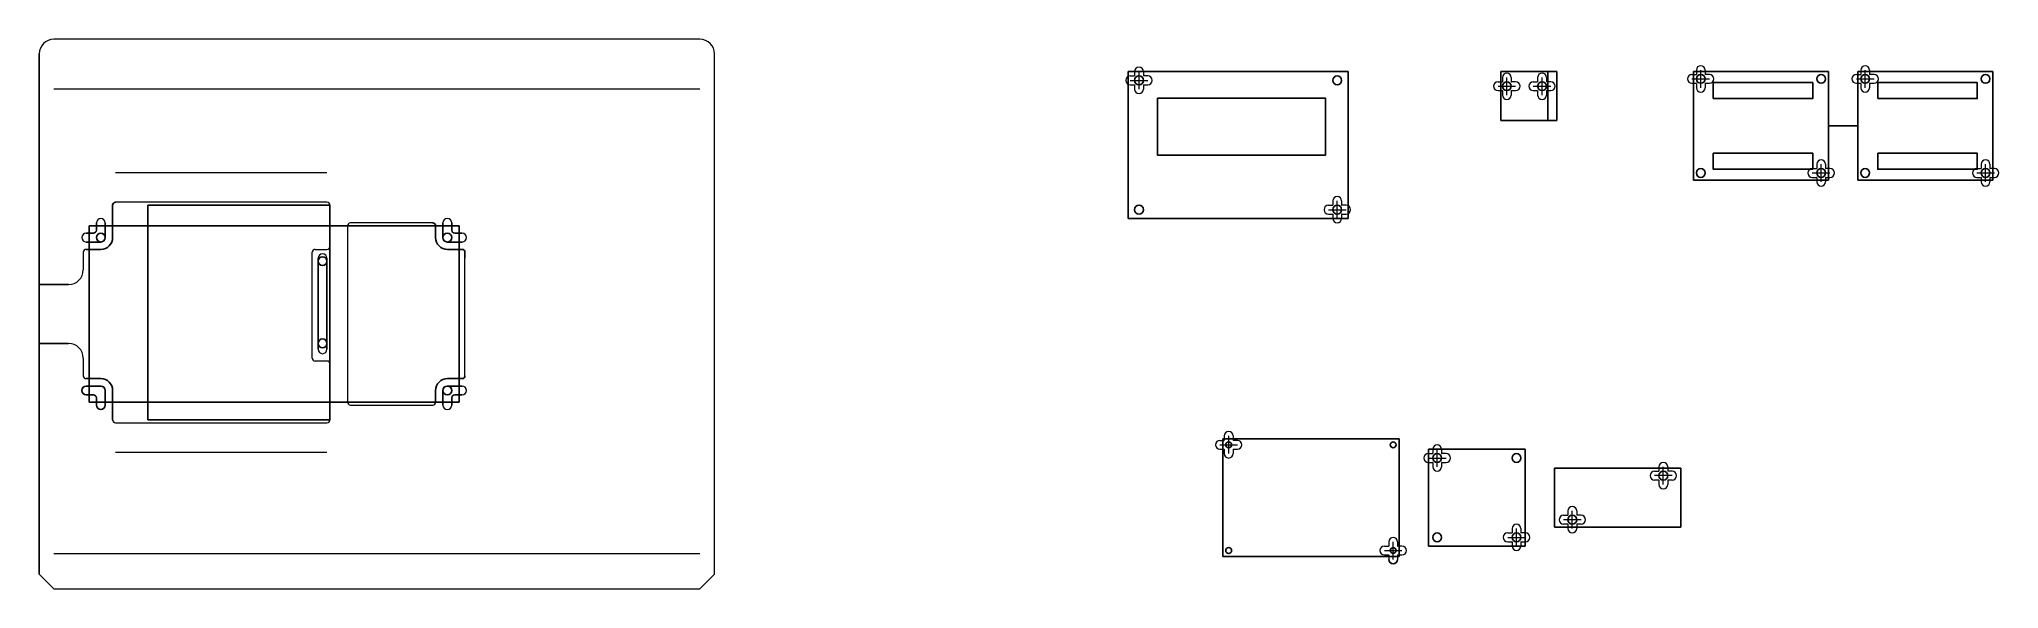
# Model space of a CAD drawing. Header units: millimetres. Extents: x -859 to 4590, y -828 to 650.
# Drawn here: x 3137 to 3805, y -115 to 72 of the extents above; entities that cross this region are included whole.
import ezdxf

# ---------------------------------------------------------------- set-up
doc = ezdxf.new("R2010")
doc.units = ezdxf.units.MM

msp = doc.modelspace()

# ---------------------------------------------------------------- linework, layer by layer
at = {"color": 7, "linetype": 'Continuous', "lineweight": 15}
for p, q in [((3362.44, 71.658), (3142.44, 71.658)), ((3367.44, -110.342), (3367.44, 66.658)), ((3362.44, 54.658), (3142.44, 54.658)), ((3142.44, -103.342), (3362.44, -103.342)), ((3142.44, -115.342), (3137.44, -110.342)), ((3362.44, -115.342), (3367.44, -110.342)), ((3142.44, -115.342), (3362.44, -115.342))]:
    msp.add_line(p, q, dxfattribs=at)
for p, q in [((3137.44, 66.658), (3137.44, -110.342)), ((3746.747, 42.158), (3756.747, 42.158)), ((3147.44, -11.842), (3137.44, -11.842)), ((3137.44, -31.842), (3137.44, -11.842)), ((3147.44, -31.842), (3137.44, -31.842))]:
    msp.add_line(p, q)
at = {"color": 4}
for p, q in [((3508.218, 10.658), (3508.218, 60.658)), ((3508.218, 60.658), (3583.218, 60.658)), ((3583.218, 60.658), (3583.218, 10.658)), ((3651.215, 60.658), (3635.215, 60.658)), ((3635.215, 44.058), (3635.215, 60.658)), ((3651.215, 44.058), (3651.215, 60.658)), ((3651.215, 60.658), (3654.215, 60.658)), ((3654.215, 44.058), (3654.215, 60.658)), ((3700.747, 23.658), (3700.747, 60.658)), ((3700.747, 60.658), (3746.747, 60.658)), ((3746.747, 60.658), (3746.747, 23.658)), ((3756.747, 23.658), (3756.747, 60.658)), ((3756.747, 60.658), (3802.747, 60.658)), ((3802.747, 60.658), (3802.747, 23.658)), ((3654.215, 44.058), (3635.215, 44.058)), ((3746.747, 23.658), (3700.747, 23.658)), ((3802.747, 23.658), (3756.747, 23.658)), ((3162.44, 4.158), (3162.44, 15.158)), ((3174.44, 15.158), (3236.44, 15.158)), ((3174.44, 15.158), (3174.44, -57.842)), ((3236.44, 15.158), (3236.44, -57.842)), ((3154.44, 8.158), (3154.44, -51.842)), ((3280.44, 8.158), (3154.44, 8.158)), ((3156.94, 9.158), (3156.94, 6.658)), ((3159.94, 4.158), (3159.94, 9.158)), ((3272.44, 4.158), (3272.44, 8.158)), ((3274.94, 9.158), (3274.94, 4.158)), ((3277.94, 6.658), (3277.94, 9.158)), ((3280.44, -51.842), (3280.44, 8.158)), ((3583.218, 10.658), (3508.218, 10.658)), ((3155.94, 5.658), (3153.44, 5.658)), ((3153.44, 2.658), (3158.44, 2.658)), ((3158.44, 0.158), (3153.44, 0.158)), ((3281.44, 2.658), (3276.44, 2.658)), ((3276.44, 0.158), (3281.44, 0.158)), ((3281.44, 5.658), (3278.94, 5.658)), ((3232.44, -2.842), (3232.44, -33.842)), ((3235.44, -2.842), (3235.44, -33.842)), ((3282.44, -2.842), (3282.44, -0.842)), ((3158.44, -43.842), (3153.44, -43.842)), ((3158.44, -46.342), (3153.44, -46.342)), ((3276.44, -43.842), (3281.44, -43.842)), ((3281.44, -46.342), (3276.44, -46.342)), ((3153.44, -49.342), (3155.94, -49.342)), ((3154.44, -51.842), (3280.44, -51.842)), ((3156.94, -52.842), (3156.94, -50.342)), ((3159.94, -52.842), (3159.94, -47.842)), ((3162.44, -47.842), (3162.44, -57.842)), ((3272.44, -47.842), (3272.44, -51.842)), ((3274.94, -47.842), (3274.94, -52.842)), ((3277.94, -52.842), (3277.94, -50.342)), ((3281.44, -49.342), (3278.94, -49.342)), ((3174.44, -57.842), (3236.44, -57.842)), ((3600.502, -64.342), (3540.502, -64.342)), ((3540.502, -64.342), (3540.502, -104.342)), ((3600.502, -104.342), (3600.502, -64.342)), ((3610.502, -67.842), (3643.502, -67.842)), ((3610.502, -100.842), (3610.502, -67.842)), ((3643.502, -67.842), (3643.502, -100.842)), ((3653.502, -74.342), (3696.502, -74.342)), ((3653.502, -94.342), (3653.502, -74.342)), ((3696.502, -74.342), (3696.502, -94.342)), ((3696.502, -94.342), (3653.502, -94.342)), ((3540.502, -104.342), (3600.502, -104.342)), ((3643.502, -100.842), (3610.502, -100.842))]:
    msp.add_line(p, q, dxfattribs=at)
at = {"color": 3, "linetype": 'Continuous', "lineweight": 15}
for p, q in [((3510.468, 60.658), (3510.468, 59.208)), ((3511.968, 54.658), (3511.968, 60.658)), ((3513.468, 60.658), (3513.468, 59.208)), ((3701.747, 61.158), (3701.747, 59.708)), ((3703.247, 55.158), (3703.247, 61.158)), ((3704.747, 61.158), (3704.747, 59.708)), ((3757.747, 61.158), (3757.747, 59.708)), ((3759.247, 55.158), (3759.247, 61.158)), ((3760.747, 61.158), (3760.747, 59.708)), ((3508.968, 59.158), (3510.418, 59.158)), ((3508.968, 57.658), (3514.968, 57.658)), ((3508.968, 56.158), (3510.418, 56.158)), ((3510.468, 56.108), (3510.468, 54.658)), ((3513.468, 56.108), (3513.468, 54.658)), ((3514.968, 59.158), (3513.518, 59.158)), ((3513.518, 56.158), (3514.968, 56.158)), ((3634.215, 57.158), (3635.665, 57.158)), ((3634.215, 55.658), (3640.215, 55.658)), ((3634.215, 54.158), (3635.665, 54.158)), ((3635.715, 58.658), (3635.715, 57.208)), ((3635.715, 54.108), (3635.715, 52.658)), ((3637.215, 52.658), (3637.215, 58.658)), ((3638.715, 58.658), (3638.715, 57.208)), ((3638.715, 54.108), (3638.715, 52.658)), ((3640.215, 57.158), (3638.765, 57.158)), ((3638.765, 54.158), (3640.215, 54.158)), ((3646.215, 57.158), (3647.665, 57.158)), ((3646.215, 55.658), (3652.215, 55.658)), ((3646.215, 54.158), (3647.665, 54.158)), ((3647.715, 58.658), (3647.715, 57.208)), ((3647.715, 54.108), (3647.715, 52.658)), ((3649.215, 52.658), (3649.215, 58.658)), ((3650.715, 58.658), (3650.715, 57.208)), ((3650.715, 54.108), (3650.715, 52.658)), ((3652.215, 57.158), (3650.765, 57.158)), ((3650.765, 54.158), (3652.215, 54.158)), ((3700.247, 59.658), (3701.697, 59.658)), ((3700.247, 58.158), (3706.247, 58.158)), ((3700.247, 56.658), (3701.697, 56.658)), ((3701.747, 56.608), (3701.747, 55.158)), ((3704.747, 56.608), (3704.747, 55.158)), ((3706.247, 59.658), (3704.797, 59.658)), ((3704.797, 56.658), (3706.247, 56.658)), ((3756.247, 59.658), (3757.697, 59.658)), ((3756.247, 58.158), (3762.247, 58.158)), ((3756.247, 56.658), (3757.697, 56.658)), ((3757.747, 56.608), (3757.747, 55.158)), ((3760.747, 56.608), (3760.747, 55.158)), ((3762.247, 59.658), (3760.797, 59.658)), ((3760.797, 56.658), (3762.247, 56.658)), ((3741.247, 27.658), (3742.697, 27.658)), ((3742.747, 29.158), (3742.747, 27.708)), ((3744.247, 23.158), (3744.247, 29.158)), ((3745.747, 29.158), (3745.747, 27.708)), ((3747.247, 27.658), (3745.797, 27.658)), ((3797.247, 27.658), (3798.697, 27.658)), ((3798.747, 29.158), (3798.747, 27.708)), ((3800.247, 23.158), (3800.247, 29.158)), ((3801.747, 29.158), (3801.747, 27.708)), ((3803.247, 27.658), (3801.797, 27.658)), ((3741.247, 26.158), (3747.247, 26.158)), ((3741.247, 24.658), (3742.697, 24.658)), ((3742.747, 24.608), (3742.747, 23.158)), ((3745.747, 24.608), (3745.747, 23.158)), ((3745.797, 24.658), (3747.247, 24.658)), ((3797.247, 26.158), (3803.247, 26.158)), ((3797.247, 24.658), (3798.697, 24.658)), ((3798.747, 24.608), (3798.747, 23.158)), ((3801.747, 24.608), (3801.747, 23.158)), ((3801.797, 24.658), (3803.247, 24.658)), ((3235.44, 16.158), (3163.44, 16.158)), ((3236.44, 1.158), (3236.44, 15.158)), ((3576.468, 15.158), (3577.918, 15.158)), ((3576.468, 13.658), (3582.468, 13.658)), ((3577.968, 16.658), (3577.968, 15.208)), ((3579.468, 10.658), (3579.468, 16.658)), ((3580.968, 16.658), (3580.968, 15.208)), ((3582.468, 15.158), (3581.018, 15.158)), ((3242.44, 8.158), (3242.44, -51.842)), ((3271.44, 9.158), (3243.44, 9.158)), ((3576.468, 12.158), (3577.918, 12.158)), ((3577.968, 12.108), (3577.968, 10.658)), ((3580.968, 12.108), (3580.968, 10.658)), ((3581.018, 12.158), (3582.468, 12.158)), ((3231.44, 0.158), (3235.44, 0.158)), ((3152.44, -0.842), (3152.44, -6.842)), ((3230.44, -36.842), (3230.44, -0.842)), ((3282.44, -21.842), (3282.44, -2.842)), ((3282.44, -42.842), (3282.44, -21.842)), ((3152.44, -36.842), (3152.44, -42.842)), ((3235.44, -37.842), (3231.44, -37.842)), ((3236.44, -57.842), (3236.44, -38.842)), ((3243.44, -52.842), (3271.44, -52.842)), ((3163.44, -58.842), (3235.44, -58.842)), ((3539.502, -64.842), (3540.952, -64.842)), ((3539.502, -66.342), (3545.502, -66.342)), ((3541.002, -63.342), (3541.002, -64.792)), ((3542.502, -69.342), (3542.502, -63.342)), ((3544.002, -63.342), (3544.002, -64.792)), ((3545.502, -64.842), (3544.052, -64.842)), ((3539.502, -67.842), (3540.952, -67.842)), ((3541.002, -67.892), (3541.002, -69.342)), ((3544.002, -67.892), (3544.002, -69.342)), ((3544.052, -67.842), (3545.502, -67.842)), ((3610.502, -69.342), (3611.952, -69.342)), ((3610.502, -70.842), (3616.502, -70.842)), ((3610.502, -72.342), (3611.952, -72.342)), ((3612.002, -67.842), (3612.002, -69.292)), ((3612.002, -72.392), (3612.002, -73.842)), ((3613.502, -73.842), (3613.502, -67.842)), ((3615.002, -67.842), (3615.002, -69.292)), ((3615.002, -72.392), (3615.002, -73.842)), ((3616.502, -69.342), (3615.052, -69.342)), ((3615.052, -72.342), (3616.502, -72.342)), ((3687.502, -75.342), (3688.952, -75.342)), ((3693.502, -76.842), (3687.502, -76.842)), ((3688.952, -78.342), (3687.502, -78.342)), ((3689.002, -73.842), (3689.002, -75.292)), ((3689.002, -78.392), (3689.002, -79.842)), ((3690.502, -79.842), (3690.502, -73.842)), ((3692.002, -73.842), (3692.002, -75.292)), ((3692.002, -78.392), (3692.002, -79.842)), ((3693.502, -75.342), (3692.052, -75.342)), ((3693.502, -78.342), (3692.052, -78.342)), ((3656.502, -90.342), (3657.952, -90.342)), ((3662.502, -91.842), (3656.502, -91.842)), ((3657.952, -93.342), (3656.502, -93.342)), ((3658.002, -88.842), (3658.002, -90.292)), ((3658.002, -93.392), (3658.002, -94.842)), ((3659.502, -94.842), (3659.502, -88.842)), ((3661.002, -88.842), (3661.002, -90.292)), ((3661.002, -93.392), (3661.002, -94.842)), ((3662.502, -90.342), (3661.052, -90.342)), ((3662.502, -93.342), (3661.052, -93.342)), ((3597.002, -99.342), (3597.002, -100.792)), ((3598.502, -105.342), (3598.502, -99.342)), ((3600.002, -99.342), (3600.002, -100.792)), ((3637.502, -96.342), (3638.952, -96.342)), ((3637.502, -97.842), (3643.502, -97.842)), ((3637.502, -99.342), (3638.952, -99.342)), ((3639.002, -94.842), (3639.002, -96.292)), ((3639.002, -99.392), (3639.002, -100.842)), ((3640.502, -100.842), (3640.502, -94.842)), ((3642.002, -94.842), (3642.002, -96.292)), ((3642.002, -99.392), (3642.002, -100.842)), ((3643.502, -96.342), (3642.052, -96.342)), ((3642.052, -99.342), (3643.502, -99.342)), ((3595.502, -100.842), (3596.952, -100.842)), ((3595.502, -102.342), (3601.502, -102.342)), ((3595.502, -103.842), (3596.952, -103.842)), ((3597.002, -103.892), (3597.002, -105.342)), ((3600.002, -103.892), (3600.002, -105.342)), ((3601.502, -100.842), (3600.052, -100.842)), ((3600.052, -103.842), (3601.502, -103.842))]:
    msp.add_line(p, q, dxfattribs=at)
at = {"color": 6, "linetype": 'Continuous', "lineweight": 15}
for p, q in [((3235.44, 26.158), (3163.44, 26.158)), ((3163.44, -68.842), (3235.44, -68.842))]:
    msp.add_line(p, q, dxfattribs=at)
at = {"color": 3}
for p, q in [((3162.44, 4.158), (3162.44, 15.158)), ((3156.94, 9.158), (3156.94, 6.658)), ((3159.94, 4.158), (3159.94, 9.158)), ((3272.44, 4.158), (3272.44, 8.158)), ((3274.94, 9.158), (3274.94, 4.158)), ((3277.94, 6.658), (3277.94, 9.158)), ((3155.94, 5.658), (3153.44, 5.658)), ((3153.44, 2.658), (3158.44, 2.658)), ((3158.44, 0.158), (3153.44, 0.158)), ((3281.44, 2.658), (3276.44, 2.658)), ((3276.44, 0.158), (3281.44, 0.158)), ((3281.44, 5.658), (3278.94, 5.658)), ((3232.44, -2.842), (3232.44, -33.842)), ((3235.44, -2.842), (3235.44, -33.842)), ((3282.44, -2.842), (3282.44, -0.842)), ((3158.44, -43.842), (3153.44, -43.842)), ((3158.44, -46.342), (3153.44, -46.342)), ((3276.44, -43.842), (3281.44, -43.842)), ((3281.44, -46.342), (3276.44, -46.342)), ((3153.44, -49.342), (3155.94, -49.342)), ((3156.94, -52.842), (3156.94, -50.342)), ((3159.94, -52.842), (3159.94, -47.842)), ((3162.44, -47.842), (3162.44, -57.842)), ((3272.44, -47.842), (3272.44, -51.842)), ((3274.94, -47.842), (3274.94, -52.842)), ((3277.94, -52.842), (3277.94, -50.342)), ((3281.44, -49.342), (3278.94, -49.342))]:
    msp.add_line(p, q, dxfattribs=at)
at = {"color": 4, "linetype": 'Continuous', "lineweight": 15}
for p, q in [((3235.44, 16.158), (3163.44, 16.158)), ((3236.44, 1.158), (3236.44, 15.158)), ((3242.44, 8.158), (3242.44, -51.842)), ((3271.44, 9.158), (3243.44, 9.158)), ((3231.44, 0.158), (3235.44, 0.158)), ((3230.44, -36.842), (3230.44, -0.842)), ((3282.44, -11.842), (3282.44, -2.842)), ((3282.44, -42.842), (3282.44, -31.842)), ((3235.44, -37.842), (3231.44, -37.842)), ((3236.44, -57.842), (3236.44, -38.842)), ((3243.44, -52.842), (3271.44, -52.842)), ((3163.44, -58.842), (3235.44, -58.842))]:
    msp.add_line(p, q, dxfattribs=at)
at = {"color": 4}
for points in [[(3707.519, 51.48), (3741.389, 51.48), (3741.389, 56.908), (3707.519, 56.908)], [(3763.519, 51.48), (3797.389, 51.48), (3797.389, 56.908), (3763.519, 56.908)], [(3707.519, 32.837), (3741.389, 32.837), (3741.389, 27.409), (3707.519, 27.409)], [(3763.519, 32.837), (3797.389, 32.837), (3797.389, 27.409), (3763.519, 27.409)]]:
    msp.add_lwpolyline(points, close=True, dxfattribs=at)
at = {"color": 5}
msp.add_lwpolyline([(3518.241, 51.577), (3575.507, 51.577), (3575.507, 32.241), (3518.241, 32.241)], close=True, dxfattribs=at)
at = {"color": 4}
for centre, radius in [((3511.968, 57.658), 1.5), ((3579.468, 57.658), 1.5), ((3637.215, 55.658), 1.5), ((3649.215, 55.658), 1.5), ((3703.247, 58.158), 1.5), ((3744.247, 58.158), 1.5), ((3759.247, 58.158), 1.5), ((3800.247, 58.158), 1.5), ((3703.247, 26.158), 1.5), ((3744.247, 26.158), 1.5), ((3759.247, 26.158), 1.5), ((3800.247, 26.158), 1.5), ((3511.968, 13.658), 1.5), ((3579.468, 13.658), 1.5), ((3158.44, 4.158), 1.5), ((3276.44, 4.158), 1.5), ((3233.94, -3.842), 1.5), ((3233.94, -31.842), 1.5), ((3276.44, -47.842), 1.5), ((3542.502, -66.342), 1), ((3598.502, -66.342), 1), ((3613.502, -70.842), 1.5), ((3640.502, -70.842), 1.5), ((3690.502, -76.842), 1.5), ((3659.502, -91.842), 1.5), ((3613.502, -97.842), 1.5), ((3640.502, -97.842), 1.5), ((3542.502, -102.342), 1), ((3598.502, -102.342), 1)]:
    msp.add_circle(centre, radius, dxfattribs=at)
at = {"color": 3, "linetype": 'Continuous', "lineweight": 15}
for centre, radius in [((3511.968, 57.658), 1.5), ((3659.502, -91.842), 1.5), ((3598.502, -102.342), 1)]:
    msp.add_circle(centre, radius, dxfattribs=at)
at = {"color": 7, "linetype": 'Continuous', "lineweight": 15}
for centre, start, end in [((3142.44, 66.658), 90, 180), ((3362.44, 66.658), 0, 90)]:
    msp.add_arc(centre, 5, start, end, dxfattribs=at)
at = {"color": 3, "linetype": 'Continuous', "lineweight": 15}
for centre, radius, start, end in [((3511.968, 60.658), 1.5, 0, 180), ((3637.215, 58.658), 1.5, 0, 180), ((3649.215, 58.658), 1.5, 0, 180), ((3703.247, 61.158), 1.5, 0, 180), ((3759.247, 61.158), 1.5, 0, 180), ((3508.968, 57.658), 1.5, 90, 270), ((3510.418, 59.208), 0.05, 270, 360), ((3510.418, 56.108), 0.05, 0, 90), ((3511.968, 54.658), 1.5, 180, 0), ((3513.518, 59.208), 0.05, 180, 270), ((3513.518, 56.108), 0.05, 90, 180), ((3514.968, 57.658), 1.5, 270, 90), ((3634.215, 55.658), 1.5, 90, 270), ((3635.665, 57.208), 0.05, 270, 360), ((3635.665, 54.108), 0.05, 0, 90), ((3638.765, 57.208), 0.05, 180, 270), ((3638.765, 54.108), 0.05, 90, 180), ((3640.215, 55.658), 1.5, 270, 90), ((3646.215, 55.658), 1.5, 90, 270), ((3647.665, 57.208), 0.05, 270, 360), ((3647.665, 54.108), 0.05, 0, 90), ((3650.765, 57.208), 0.05, 180, 270), ((3650.765, 54.108), 0.05, 90, 180), ((3652.215, 55.658), 1.5, 270, 90), ((3700.247, 58.158), 1.5, 90, 270), ((3701.697, 59.708), 0.05, 270, 360), ((3701.697, 56.608), 0.05, 0, 90), ((3703.247, 55.158), 1.5, 180, 0), ((3704.797, 59.708), 0.05, 180, 270), ((3704.797, 56.608), 0.05, 90, 180), ((3706.247, 58.158), 1.5, 270, 90), ((3756.247, 58.158), 1.5, 90, 270), ((3757.697, 59.708), 0.05, 270, 360), ((3757.697, 56.608), 0.05, 0, 90), ((3759.247, 55.158), 1.5, 180, 0), ((3760.797, 59.708), 0.05, 180, 270), ((3760.797, 56.608), 0.05, 90, 180), ((3762.247, 58.158), 1.5, 270, 90), ((3637.215, 52.658), 1.5, 180, 0), ((3649.215, 52.658), 1.5, 180, 0), ((3741.247, 26.158), 1.5, 90, 270), ((3742.697, 27.708), 0.05, 270, 360), ((3744.247, 29.158), 1.5, 0, 180), ((3745.797, 27.708), 0.05, 180, 270), ((3747.247, 26.158), 1.5, 270, 90), ((3797.247, 26.158), 1.5, 90, 270), ((3798.697, 27.708), 0.05, 270, 360), ((3800.247, 29.158), 1.5, 0, 180), ((3801.797, 27.708), 0.05, 180, 270), ((3803.247, 26.158), 1.5, 270, 90), ((3742.697, 24.608), 0.05, 0, 90), ((3744.247, 23.158), 1.5, 180, 0), ((3745.797, 24.608), 0.05, 90, 180), ((3798.697, 24.608), 0.05, 0, 90), ((3800.247, 23.158), 1.5, 180, 0), ((3801.797, 24.608), 0.05, 90, 180), ((3235.44, 15.158), 1, 0, 90), ((3576.468, 13.658), 1.5, 90, 270), ((3577.918, 15.208), 0.05, 270, 360), ((3579.468, 16.658), 1.5, 0, 180), ((3581.018, 15.208), 0.05, 180, 270), ((3582.468, 13.658), 1.5, 270, 90), ((3158.44, 9.158), 1.5, 0, 180), ((3243.44, 8.158), 1, 90, 180), ((3276.44, 9.158), 1.5, 0, 180), ((3577.918, 12.108), 0.05, 0, 90), ((3579.468, 10.658), 1.5, 180, 0), ((3581.018, 12.108), 0.05, 90, 180), ((3153.44, 4.158), 1.5, 90, 270), ((3158.44, 4.158), 1.5, 270, 0), ((3231.44, -0.842), 1, 90, 180), ((3235.44, 1.158), 1, 270, 0), ((3276.44, 4.158), 1.5, 180, 270), ((3281.44, 4.158), 1.5, 270, 90), ((3233.94, -2.842), 1.5, 0, 180), ((3233.94, -3.842), 1.5, 0, 180), ((3231.44, -36.842), 1, 180, 270), ((3233.94, -33.842), 1.5, 180, 0), ((3235.44, -38.842), 1, 0, 90), ((3276.44, -47.842), 1.5, 90, 180), ((3281.44, -47.842), 1.5, 270, 90), ((3243.44, -51.842), 1, 180, 270), ((3276.44, -52.842), 1.5, 180, 360), ((3235.44, -57.842), 1, 270, 0), ((3539.502, -66.342), 1.5, 90, 270), ((3540.952, -64.792), 0.05, 270, 360), ((3542.502, -63.342), 1.5, 0, 180), ((3544.052, -64.792), 0.05, 180, 270), ((3545.502, -66.342), 1.5, 270, 90), ((3613.502, -67.842), 1.5, 0, 180), ((3540.952, -67.892), 0.05, 0, 90), ((3542.502, -69.342), 1.5, 180, 0), ((3544.052, -67.892), 0.05, 90, 180), ((3610.502, -70.842), 1.5, 90, 270), ((3611.952, -69.292), 0.05, 270, 360), ((3611.952, -72.392), 0.05, 0, 90), ((3615.052, -69.292), 0.05, 180, 270), ((3615.052, -72.392), 0.05, 90, 180), ((3616.502, -70.842), 1.5, 270, 90), ((3690.502, -73.842), 1.5, 0, 180), ((3613.502, -73.842), 1.5, 180, 0), ((3687.502, -76.842), 1.5, 90, 270), ((3688.952, -75.292), 0.05, 270, 0), ((3688.952, -78.392), 0.05, 0, 90), ((3690.502, -79.842), 1.5, 180, 360), ((3692.052, -75.292), 0.05, 180, 270), ((3692.052, -78.392), 0.05, 90, 180), ((3693.502, -76.842), 1.5, 270, 90), ((3640.502, -94.842), 1.5, 0, 180), ((3656.502, -91.842), 1.5, 90, 270), ((3657.952, -90.292), 0.05, 270, 0), ((3657.952, -93.392), 0.05, 0, 90), ((3659.502, -88.842), 1.5, 0, 180), ((3661.052, -90.292), 0.05, 180, 270), ((3661.052, -93.392), 0.05, 90, 180), ((3662.502, -91.842), 1.5, 270, 90), ((3598.502, -99.342), 1.5, 0, 180), ((3637.502, -97.842), 1.5, 90, 270), ((3638.952, -96.292), 0.05, 270, 360), ((3638.952, -99.392), 0.05, 0, 90), ((3642.052, -96.292), 0.05, 180, 270), ((3642.052, -99.392), 0.05, 90, 180), ((3643.502, -97.842), 1.5, 270, 90), ((3659.502, -94.842), 1.5, 180, 360), ((3595.502, -102.342), 1.5, 90, 270), ((3596.952, -100.792), 0.05, 270, 360), ((3596.952, -103.892), 0.05, 0, 90), ((3600.052, -100.792), 0.05, 180, 270), ((3600.052, -103.892), 0.05, 90, 180), ((3601.502, -102.342), 1.5, 270, 90), ((3640.502, -100.842), 1.5, 180, 0)]:
    msp.add_arc(centre, radius, start, end, dxfattribs=at)
at = {"color": 4}
for centre, radius, start, end in [((3163.44, 15.158), 1, 90, 180), ((3271.44, 8.158), 1, 0, 90), ((3155.94, 6.658), 1, 270, 0), ((3158.44, 4.158), 4, 270, 0), ((3276.44, 4.158), 4, 180, 270), ((3278.94, 6.658), 1, 180, 270), ((3281.44, -0.842), 1, 0, 90), ((3153.44, -47.842), 1.5, 90, 270), ((3158.44, -47.842), 4, 0, 90), ((3158.44, -47.842), 1.5, 0, 90), ((3276.44, -47.842), 4, 90, 180), ((3281.44, -42.842), 1, 270, 0), ((3155.94, -50.342), 1, 0, 90), ((3158.44, -52.842), 1.5, 180, 0), ((3278.94, -50.342), 1, 90, 180)]:
    msp.add_arc(centre, radius, start, end, dxfattribs=at)
at = {"color": 3}
for centre, radius, start, end in [((3163.44, 15.158), 1, 90, 180), ((3271.44, 8.158), 1, 0, 90), ((3155.94, 6.658), 1, 270, 0), ((3158.44, 4.158), 4, 270, 0), ((3276.44, 4.158), 4, 180, 270), ((3278.94, 6.658), 1, 180, 270), ((3281.44, -0.842), 1, 0, 90), ((3153.44, -47.842), 1.5, 90, 270), ((3158.44, -47.842), 4, 0, 90), ((3158.44, -47.842), 1.5, 0, 90), ((3276.44, -47.842), 4, 90, 180), ((3281.44, -42.842), 1, 270, 0), ((3155.94, -50.342), 1, 0, 90), ((3158.44, -52.842), 1.5, 180, 0), ((3278.94, -50.342), 1, 90, 180)]:
    msp.add_arc(centre, radius, start, end, dxfattribs=at)
at = {"color": 4, "linetype": 'Continuous', "lineweight": 15}
for centre, radius, start, end in [((3235.44, 15.158), 1, 0, 90), ((3158.44, 9.158), 1.5, 0, 180), ((3243.44, 8.158), 1, 90, 180), ((3276.44, 9.158), 1.5, 0, 180), ((3153.44, 4.158), 1.5, 90, 270), ((3158.44, 4.158), 1.5, 270, 0), ((3231.44, -0.842), 1, 90, 180), ((3235.44, 1.158), 1, 270, 0), ((3276.44, 4.158), 1.5, 180, 270), ((3281.44, 4.158), 1.5, 270, 90), ((3233.94, -2.842), 1.5, 0, 180), ((3233.94, -3.842), 1.5, 0, 180), ((3231.44, -36.842), 1, 180, 270), ((3233.94, -33.842), 1.5, 180, 0), ((3235.44, -38.842), 1, 0, 90), ((3276.44, -47.842), 1.5, 90, 180), ((3281.44, -47.842), 1.5, 270, 90), ((3243.44, -51.842), 1, 180, 270), ((3276.44, -52.842), 1.5, 180, 360), ((3235.44, -57.842), 1, 270, 0)]:
    msp.add_arc(centre, radius, start, end, dxfattribs=at)
at = {"color": 4, "lineweight": 15}
for centre, start, end in [((3153.44, -0.842), 90, 180), ((3153.44, -42.842), 180, 270), ((3271.44, -51.842), 270, 0), ((3163.44, -57.842), 180, 270)]:
    msp.add_arc(centre, 1, start, end, dxfattribs=at)
at = {"color": 3, "lineweight": 15}
for centre, start, end in [((3153.44, -0.842), 90, 180), ((3153.44, -42.842), 180, 270), ((3271.44, -51.842), 270, 0), ((3163.44, -57.842), 180, 270)]:
    msp.add_arc(centre, 1, start, end, dxfattribs=at)
at = {"lineweight": 15}
for centre, start, end in [((3147.44, -6.842), 270, 0), ((3147.44, -36.842), 0, 90)]:
    msp.add_arc(centre, 5, start, end, dxfattribs=at)
at = {"color": 2}
msp.add_arc((3598.502, -105.342), 1.5, 180, 0, dxfattribs=at)

doc.saveas('drawing.dxf')
